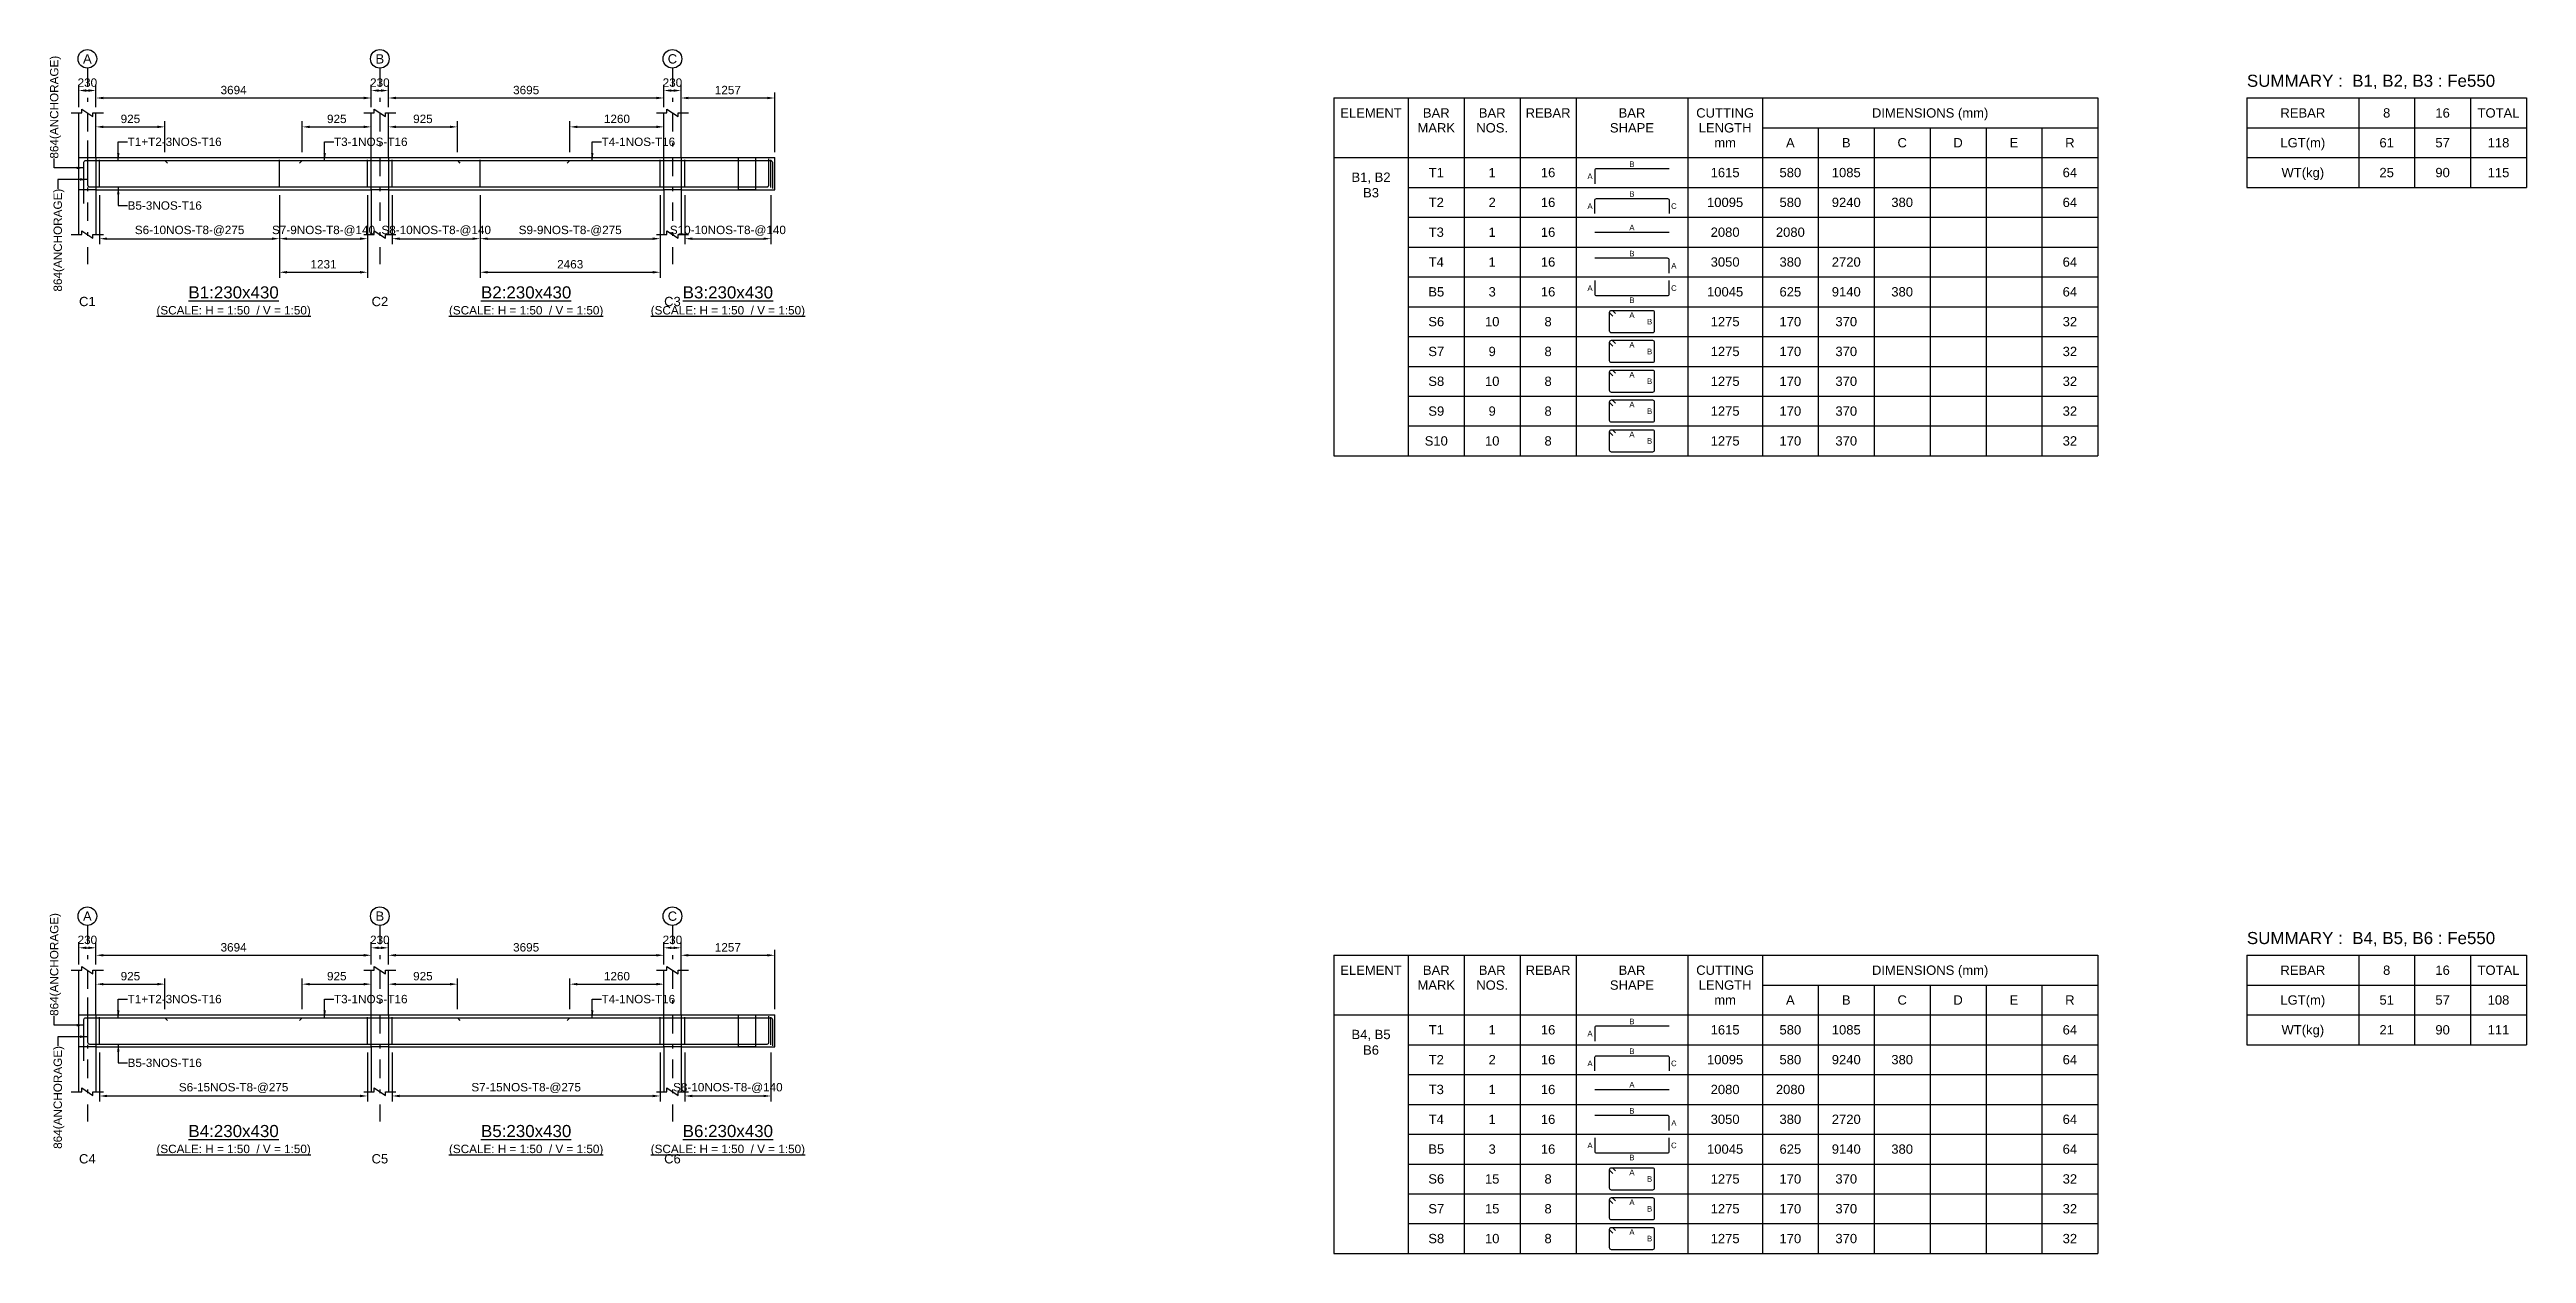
# Model space of a CAD drawing. Header units: inches. Extents: x -820 to 83376, y -186800 to 1700.
# Drawn here: x -784 to 65672, y -30600 to 1700 of the extents above; entities that cross this region are included whole.
import ezdxf
from ezdxf.enums import TextEntityAlignment as Align

# ---------------------------------------------------------------- set-up
doc = ezdxf.new("R2010")
doc.units = ezdxf.units.IN
doc.header["$LTSCALE"] = 1000
doc.header["$MEASUREMENT"] = 0
doc.linetypes.add('SCCenter', pattern=[1.2, 0.5, -0.3, 0.1, -0.3])
doc.linetypes.add('SCHidden', pattern=[0.2, 0.1, -0.1])
for name, color, linetype in [('Concrete Line', 2, 'Continuous'), ('Cut Line', 31, 'Continuous'), ('Dimension', 31, 'Continuous'), ('Grid', 8, 'Continuous'), ('Labels', 4, 'Continuous'), ('Labels_Support', 4, 'Continuous'), ('Link', 225, 'Continuous'), ('Reinforcement', 4, 'Continuous'), ('Schedule Header', 4, 'Continuous'), ('Schedule Line', 60, 'Continuous'), ('Text', 31, 'Continuous')]:
    doc.layers.add(name, color=color, linetype=linetype)
doc.styles.add('SC-SansSerif', font='SansSerif')
doc.styles.get("Standard").update_dxf_attribs({"font": 'txt.shx'})
doc.dimstyles.new('SCBBSDimStyl', dxfattribs={"dimtxt": 225, "dimasz": 200, "dimexe": 150, "dimexo": 150, "dimgap": 100, "dimtad": 1, "dimtoh": 1, "dimdec": 0, "dimzin": 0, "dimdsep": 46, "dimtxsty": 'SC-SansSerif', "dimcen": 0.09, "dimclrd": 8, "dimclre": 8, "dimclrt": 31, "dimadec": 0, "dimazin": 0, "dimtfac": 1, "dimtdec": 0, "dimtix": 1, "dimtofl": 0, "dimtmove": 0, "dimatfit": 3, "dimfxl": 1, "dimtolj": 1, "dimtzin": 0, "dimarcsym": 0})
doc.dimstyles.get("Standard").update_dxf_attribs({"dimtxt": 0.18, "dimasz": 200, "dimexe": 0.18, "dimexo": 0.0625, "dimgap": 0.09, "dimtad": 0, "dimtih": 1, "dimtoh": 1, "dimdec": 4, "dimzin": 0, "dimdsep": 46, "dimtxsty": 'Standard', "dimcen": 0.09, "dimadec": 0, "dimazin": 0, "dimtfac": 1, "dimtdec": 4, "dimtofl": 0, "dimtmove": 0, "dimatfit": 3, "dimfxl": 1, "dimtolj": 1, "dimtzin": 0, "dimarcsym": 0})

msp = doc.modelspace()

# ---------------------------------------------------------------- texts
at = {"layer": 'Dimension', "style": 'SC-SansSerif'}
for s, p in [('B', (41671.5, -1375)), ('A', (40546.5, -1700)), ('A', (40546.5, -2500)), ('B', (41671.5, -2175)), ('C', (42796.5, -2500)), ('A', (41671.5, -3075)), ('B', (41671.5, -3775)), ('A', (40546.5, -4700)), ('A', (42796.5, -4100)), ('C', (42796.5, -4700)), ('B', (41671.5, -5025)), ('A', (41671.5, -5425)), ('B', (42146.5, -5600)), ('A', (41671.5, -6225)), ('B', (42146.5, -6400)), ('A', (41671.5, -7025)), ('B', (42146.5, -7200)), ('A', (41671.5, -7825)), ('B', (42146.5, -8000)), ('A', (41671.5, -8625)), ('B', (42146.5, -8800)), ('B', (41671.5, -24375)), ('A', (40546.5, -24700)), ('B', (41671.5, -25175)), ('A', (40546.5, -25500)), ('C', (42796.5, -25500)), ('A', (41671.5, -26075)), ('B', (41671.5, -26775)), ('A', (42796.5, -27100)), ('A', (40546.5, -27700)), ('C', (42796.5, -27700)), ('A', (41671.5, -28425)), ('B', (41671.5, -28025)), ('B', (42146.5, -28600)), ('A', (41671.5, -29225)), ('B', (42146.5, -29400)), ('A', (41671.5, -30025)), ('B', (42146.5, -30200))]:
    msp.add_text(s, height=150, dxfattribs=at).set_placement(p, align=Align.MIDDLE_CENTER)
at = {"layer": 'Grid', "style": 'SC-SansSerif'}
for s, p in [('A', (230, 1450)), ('B', (8078, 1450)), ('C', (15928, 1450)), ('A', (230, -21550)), ('B', (8078, -21550)), ('C', (15928, -21550))]:
    msp.add_text(s, height=250, dxfattribs=at).set_placement(p, align=Align.MIDDLE)
at = {"layer": 'Labels', "style": 'SC-SansSerif'}
for s, p in [('%%uB1:230x430', (4154, -5075)), ('%%uB2:230x430', (12003, -5075)), ('%%uB3:230x430', (17415, -5075)), ('%%uB4:230x430', (4154, -27575)), ('%%uB5:230x430', (12003, -27575)), ('%%uB6:230x430', (17415, -27575))]:
    msp.add_text(s, height=325, dxfattribs=at).set_placement(p, align=Align.BOTTOM_CENTER)
at = {"layer": 'Labels_Support', "style": 'SC-SansSerif'}
for s, p in [('C1', (230, -5260)), ('C2', (8078, -5260)), ('C3', (15928, -5260)), ('C4', (230, -28260)), ('C5', (8078, -28260)), ('C6', (15928, -28260))]:
    msp.add_text(s, height=250, dxfattribs=at).set_placement(p, align=Align.BOTTOM_CENTER)
at = {"layer": 'Schedule Header', "style": 'SC-SansSerif'}
for s, p in [('SUMMARY :  B1, B2, B3 : Fe550', (58171.5, 700)), ('SUMMARY :  B4, B5, B6 : Fe550', (58171.5, -22300))]:
    msp.add_text(s, height=325, dxfattribs=at).set_placement(p)
for s, p in [('ELEMENT', (34671.5, 0)), ('BAR', (36421.5, 0)), ('BAR', (37921.5, 0)), ('REBAR', (39421.5, 0)), ('BAR', (41671.5, 0)), ('CUTTING', (44171.5, 0)), ('DIMENSIONS (mm)', (49671.5, 0)), ('REBAR', (59671.5, 0)), ('8', (61921.5, 0)), ('16', (63421.5, 0)), ('TOTAL', (64921.5, 0)), ('MARK', (36421.5, -400)), ('NOS.', (37921.5, -400)), ('SHAPE', (41671.5, -400)), ('LENGTH', (44171.5, -400)), ('LGT(m)', (59671.5, -800)), ('mm', (44171.5, -800)), ('A', (45921.5, -800)), ('B', (47421.5, -800)), ('C', (48921.5, -800)), ('D', (50421.5, -800)), ('E', (51921.5, -800)), ('R', (53421.5, -800)), ('WT(kg)', (59671.5, -1600)), ('ELEMENT', (34671.5, -23000)), ('BAR', (36421.5, -23000)), ('BAR', (37921.5, -23000)), ('REBAR', (39421.5, -23000)), ('BAR', (41671.5, -23000)), ('CUTTING', (44171.5, -23000)), ('DIMENSIONS (mm)', (49671.5, -23000)), ('REBAR', (59671.5, -23000)), ('8', (61921.5, -23000)), ('16', (63421.5, -23000)), ('TOTAL', (64921.5, -23000)), ('MARK', (36421.5, -23400)), ('NOS.', (37921.5, -23400)), ('SHAPE', (41671.5, -23400)), ('LENGTH', (44171.5, -23400)), ('mm', (44171.5, -23800)), ('A', (45921.5, -23800)), ('B', (47421.5, -23800)), ('C', (48921.5, -23800)), ('D', (50421.5, -23800)), ('E', (51921.5, -23800)), ('R', (53421.5, -23800)), ('LGT(m)', (59671.5, -23800)), ('WT(kg)', (59671.5, -24600))]:
    msp.add_text(s, height=250, dxfattribs=at).set_placement(p, align=Align.MIDDLE_CENTER)
at = {"layer": 'Text', "style": 'SC-SansSerif'}
for p in [(-660, -1226), (-660, -24226)]:
    msp.add_text('864(ANCHORAGE)', height=225, rotation=90, dxfattribs=at).set_placement(p, align=Align.MIDDLE_LEFT)
for s, p in [('T1+T2-3NOS-T16', (1310, -775)), ('T3-1NOS-T16', (6847, -775)), ('T4-1NOS-T16', (14027.5, -775)), ('B5-3NOS-T16', (1310, -2485)), ('T1+T2-3NOS-T16', (1310, -23775)), ('T3-1NOS-T16', (6847, -23775)), ('T4-1NOS-T16', (14027.5, -23775)), ('B5-3NOS-T16', (1310, -25485))]:
    msp.add_text(s, height=225, dxfattribs=at).set_placement(p, align=Align.MIDDLE_LEFT)
for s, p in [('61', (61921.5, -800)), ('57', (63421.5, -800)), ('118', (64921.5, -800)), ('T1', (36421.5, -1600)), ('1', (37921.5, -1600)), ('16', (39421.5, -1600)), ('1615', (44171.5, -1600)), ('580', (45921.5, -1600)), ('1085', (47421.5, -1600)), ('64', (53421.5, -1600)), ('25', (61921.5, -1600)), ('90', (63421.5, -1600)), ('115', (64921.5, -1600)), ('T2', (36421.5, -2400)), ('2', (37921.5, -2400)), ('16', (39421.5, -2400)), ('10095', (44171.5, -2400)), ('580', (45921.5, -2400)), ('9240', (47421.5, -2400)), ('380', (48921.5, -2400)), ('64', (53421.5, -2400)), ('T3', (36421.5, -3200)), ('1', (37921.5, -3200)), ('16', (39421.5, -3200)), ('2080', (44171.5, -3200)), ('2080', (45921.5, -3200)), ('T4', (36421.5, -4000)), ('1', (37921.5, -4000)), ('16', (39421.5, -4000)), ('3050', (44171.5, -4000)), ('380', (45921.5, -4000)), ('2720', (47421.5, -4000)), ('64', (53421.5, -4000)), ('B5', (36421.5, -4800)), ('3', (37921.5, -4800)), ('16', (39421.5, -4800)), ('10045', (44171.5, -4800)), ('625', (45921.5, -4800)), ('9140', (47421.5, -4800)), ('380', (48921.5, -4800)), ('64', (53421.5, -4800)), ('S6', (36421.5, -5600)), ('10', (37921.5, -5600)), ('8', (39421.5, -5600)), ('1275', (44171.5, -5600)), ('170', (45921.5, -5600)), ('370', (47421.5, -5600)), ('32', (53421.5, -5600)), ('S7', (36421.5, -6400)), ('9', (37921.5, -6400)), ('8', (39421.5, -6400)), ('1275', (44171.5, -6400)), ('170', (45921.5, -6400)), ('370', (47421.5, -6400)), ('32', (53421.5, -6400)), ('S8', (36421.5, -7200)), ('10', (37921.5, -7200)), ('8', (39421.5, -7200)), ('1275', (44171.5, -7200)), ('170', (45921.5, -7200)), ('370', (47421.5, -7200)), ('32', (53421.5, -7200)), ('S9', (36421.5, -8000)), ('9', (37921.5, -8000)), ('8', (39421.5, -8000)), ('1275', (44171.5, -8000)), ('170', (45921.5, -8000)), ('370', (47421.5, -8000)), ('32', (53421.5, -8000)), ('S10', (36421.5, -8800)), ('10', (37921.5, -8800)), ('8', (39421.5, -8800)), ('1275', (44171.5, -8800)), ('170', (45921.5, -8800)), ('370', (47421.5, -8800)), ('32', (53421.5, -8800)), ('51', (61921.5, -23800)), ('57', (63421.5, -23800)), ('108', (64921.5, -23800)), ('T1', (36421.5, -24600)), ('1', (37921.5, -24600)), ('16', (39421.5, -24600)), ('1615', (44171.5, -24600)), ('580', (45921.5, -24600)), ('1085', (47421.5, -24600)), ('64', (53421.5, -24600)), ('21', (61921.5, -24600)), ('90', (63421.5, -24600)), ('111', (64921.5, -24600)), ('T2', (36421.5, -25400)), ('2', (37921.5, -25400)), ('16', (39421.5, -25400)), ('10095', (44171.5, -25400)), ('580', (45921.5, -25400)), ('9240', (47421.5, -25400)), ('380', (48921.5, -25400)), ('64', (53421.5, -25400)), ('T3', (36421.5, -26200)), ('1', (37921.5, -26200)), ('16', (39421.5, -26200)), ('2080', (44171.5, -26200)), ('2080', (45921.5, -26200)), ('T4', (36421.5, -27000)), ('1', (37921.5, -27000)), ('16', (39421.5, -27000)), ('3050', (44171.5, -27000)), ('380', (45921.5, -27000)), ('2720', (47421.5, -27000)), ('64', (53421.5, -27000)), ('B5', (36421.5, -27800)), ('3', (37921.5, -27800)), ('16', (39421.5, -27800)), ('10045', (44171.5, -27800)), ('625', (45921.5, -27800)), ('9140', (47421.5, -27800)), ('380', (48921.5, -27800)), ('64', (53421.5, -27800)), ('S6', (36421.5, -28600)), ('15', (37921.5, -28600)), ('8', (39421.5, -28600)), ('1275', (44171.5, -28600)), ('170', (45921.5, -28600)), ('370', (47421.5, -28600)), ('32', (53421.5, -28600)), ('S7', (36421.5, -29400)), ('15', (37921.5, -29400)), ('8', (39421.5, -29400)), ('1275', (44171.5, -29400)), ('170', (45921.5, -29400)), ('370', (47421.5, -29400)), ('32', (53421.5, -29400)), ('S8', (36421.5, -30200)), ('10', (37921.5, -30200)), ('8', (39421.5, -30200)), ('1275', (44171.5, -30200)), ('170', (45921.5, -30200)), ('370', (47421.5, -30200)), ('32', (53421.5, -30200))]:
    msp.add_text(s, height=250, dxfattribs=at).set_placement(p, align=Align.MIDDLE_CENTER)
for p in [(-564, -2034), (-564, -25034)]:
    msp.add_text('864(ANCHORAGE)', height=225, rotation=90, dxfattribs=at).set_placement(p, align=Align.MIDDLE_RIGHT)
for p in [(4154, -5475), (12003, -5475), (17415, -5475), (4154, -27975), (12003, -27975), (17415, -27975)]:
    msp.add_text('%%u(SCALE: H = 1:50  / V = 1:50)', height=225, dxfattribs=at).set_placement(p, align=Align.BOTTOM_CENTER)
at = {"layer": 'Text', "char_height": 250, "attachment_point": 2, "style": 'SC-SansSerif'}
for s, insert in [('B1, B2\\PB3', (34671.5, -1600)), ('B4, B5\\PB6', (34671.5, -24600))]:
    msp.add_mtext(s, dxfattribs=dict(at, insert=insert))

# ---------------------------------------------------------------- blocks, each defined once
blk = doc.blocks.new('*D17')
at = {"color": 8, "linetype": 'ByBlock', "lineweight": -2}
for p, q in [((560, -25210), (560, -26525)), ((7748, -25210), (7748, -26525)), ((760, -26375), (7548, -26375))]:
    blk.add_line(p, q, dxfattribs=at)
at = {"color": 8}
for points in [[(560, -26375), (760, -26342), (760, -26408)], [(7748, -26375), (7548, -26408), (7548, -26342)]]:
    blk.add_solid(points, dxfattribs=at)
at = {"layer": 'DEFPOINTS', "color": 31}
for p in [(560, -25060), (7748, -25060), (560, -26375)]:
    blk.add_point(p, dxfattribs=at)
at = {"color": 31, "insert": (4154, -26162), "char_height": 225, "attachment_point": 5, "style": 'SC-SansSerif'}
blk.add_mtext('\\A1;S6-15NOS-T8-@275', dxfattribs=at)
blk = doc.blocks.new('*D18')
at = {"color": 8, "linetype": 'ByBlock', "lineweight": -2}
for p, q in [((8408, -25210), (8408, -26525)), ((15598, -25210), (15598, -26525)), ((8608, -26375), (15398, -26375))]:
    blk.add_line(p, q, dxfattribs=at)
at = {"color": 8}
for points in [[(8408, -26375), (8608, -26342), (8608, -26408)], [(15598, -26375), (15398, -26408), (15398, -26342)]]:
    blk.add_solid(points, dxfattribs=at)
at = {"layer": 'DEFPOINTS', "color": 31}
for p in [(8408, -25060), (15598, -25060), (8408, -26375)]:
    blk.add_point(p, dxfattribs=at)
at = {"color": 31, "insert": (12003, -26162), "char_height": 225, "attachment_point": 5, "style": 'SC-SansSerif'}
blk.add_mtext('\\A1;S7-15NOS-T8-@275', dxfattribs=at)
blk = doc.blocks.new('*D19')
at = {"color": 8, "linetype": 'ByBlock', "lineweight": -2}
for p, q in [((16258, -25210), (16258, -26525)), ((18572, -25210), (18572, -26525)), ((16458, -26375), (18372, -26375))]:
    blk.add_line(p, q, dxfattribs=at)
at = {"color": 8}
for points in [[(16258, -26375), (16458, -26342), (16458, -26408)], [(18572, -26375), (18372, -26408), (18372, -26342)]]:
    blk.add_solid(points, dxfattribs=at)
at = {"layer": 'DEFPOINTS', "color": 31}
for p in [(16258, -25060), (18572, -25060), (16258, -26375)]:
    blk.add_point(p, dxfattribs=at)
at = {"color": 31, "insert": (17415, -26162), "char_height": 225, "attachment_point": 5, "style": 'SC-SansSerif'}
blk.add_mtext('\\A1;S8-10NOS-T8-@140', dxfattribs=at)
blk = doc.blocks.new('*D20')
at = {"color": 8, "linetype": 'ByBlock', "lineweight": -2}
for p, q in [((460, -24050), (460, -23225)), ((2310, -24050), (2310, -23225)), ((660, -23375), (2110, -23375))]:
    blk.add_line(p, q, dxfattribs=at)
at = {"color": 8}
for points in [[(460, -23375), (660, -23342), (660, -23408)], [(2310, -23375), (2110, -23408), (2110, -23342)]]:
    blk.add_solid(points, dxfattribs=at)
at = {"layer": 'DEFPOINTS', "color": 31}
for p in [(460, -23375), (460, -24200), (2310, -24200)]:
    blk.add_point(p, dxfattribs=at)
at = {"color": 31, "insert": (1385, -23162), "char_height": 225, "attachment_point": 5, "style": 'SC-SansSerif'}
blk.add_mtext('\\A1;925', dxfattribs=at)
blk = doc.blocks.new('*D21')
at = {"color": 8, "linetype": 'ByBlock', "lineweight": -2}
for p, q in [((5997, -24050), (5997, -23225)), ((7847, -24050), (7847, -23225)), ((6197, -23375), (7647, -23375))]:
    blk.add_line(p, q, dxfattribs=at)
at = {"color": 8}
for points in [[(5997, -23375), (6197, -23342), (6197, -23408)], [(7847, -23375), (7647, -23408), (7647, -23342)]]:
    blk.add_solid(points, dxfattribs=at)
at = {"layer": 'DEFPOINTS', "color": 31}
for p in [(5997, -23375), (5997, -24200), (7847, -24200)]:
    blk.add_point(p, dxfattribs=at)
at = {"color": 31, "insert": (6922, -23162), "char_height": 225, "attachment_point": 5, "style": 'SC-SansSerif'}
blk.add_mtext('\\A1;925', dxfattribs=at)
blk = doc.blocks.new('*D22')
at = {"color": 8, "linetype": 'ByBlock', "lineweight": -2}
for p, q in [((8308, -24050), (8308, -23225)), ((10158, -24050), (10158, -23225)), ((8508, -23375), (9958, -23375))]:
    blk.add_line(p, q, dxfattribs=at)
at = {"color": 8}
for points in [[(8308, -23375), (8508, -23342), (8508, -23408)], [(10158, -23375), (9958, -23408), (9958, -23342)]]:
    blk.add_solid(points, dxfattribs=at)
at = {"layer": 'DEFPOINTS', "color": 31}
for p in [(8308, -23375), (8308, -24200), (10158, -24200)]:
    blk.add_point(p, dxfattribs=at)
at = {"color": 31, "insert": (9233, -23162), "char_height": 225, "attachment_point": 5, "style": 'SC-SansSerif'}
blk.add_mtext('\\A1;925', dxfattribs=at)
blk = doc.blocks.new('*D23')
at = {"color": 8, "linetype": 'ByBlock', "lineweight": -2}
for p, q in [((13179, -24050), (13179, -23225)), ((15699, -24050), (15699, -23225)), ((13379, -23375), (15499, -23375))]:
    blk.add_line(p, q, dxfattribs=at)
at = {"color": 8}
for points in [[(13179, -23375), (13379, -23342), (13379, -23408)], [(15699, -23375), (15499, -23408), (15499, -23342)]]:
    blk.add_solid(points, dxfattribs=at)
at = {"layer": 'DEFPOINTS', "color": 31}
for p in [(13179, -23375), (13179, -24200), (15699, -24200)]:
    blk.add_point(p, dxfattribs=at)
at = {"color": 31, "insert": (14439, -23162), "char_height": 225, "attachment_point": 5, "style": 'SC-SansSerif'}
blk.add_mtext('\\A1;1260', dxfattribs=at)
blk = doc.blocks.new('*D24')
at = {"color": 8, "linetype": 'ByBlock', "lineweight": -2}
for p, q in [((460, -22850), (460, -22450)), ((7848, -22850), (7848, -22450)), ((660, -22600), (7648, -22600))]:
    blk.add_line(p, q, dxfattribs=at)
at = {"color": 8}
for points in [[(460, -22600), (660, -22567), (660, -22633)], [(7848, -22600), (7648, -22633), (7648, -22567)]]:
    blk.add_solid(points, dxfattribs=at)
at = {"layer": 'DEFPOINTS', "color": 31}
for p in [(460, -22600), (460, -23000), (7848, -23000)]:
    blk.add_point(p, dxfattribs=at)
at = {"color": 31, "insert": (4154, -22388), "char_height": 225, "attachment_point": 5, "style": 'SC-SansSerif'}
blk.add_mtext('\\A1;3694', dxfattribs=at)
blk = doc.blocks.new('*D25')
at = {"color": 8, "linetype": 'ByBlock', "lineweight": -2}
for p, q in [((8308, -22850), (8308, -22450)), ((15698, -22850), (15698, -22450)), ((8508, -22600), (15498, -22600))]:
    blk.add_line(p, q, dxfattribs=at)
at = {"color": 8}
for points in [[(8308, -22600), (8508, -22567), (8508, -22633)], [(15698, -22600), (15498, -22633), (15498, -22567)]]:
    blk.add_solid(points, dxfattribs=at)
at = {"layer": 'DEFPOINTS', "color": 31}
for p in [(8308, -22600), (8308, -23000), (15698, -23000)]:
    blk.add_point(p, dxfattribs=at)
at = {"color": 31, "insert": (12003, -22388), "char_height": 225, "attachment_point": 5, "style": 'SC-SansSerif'}
blk.add_mtext('\\A1;3695', dxfattribs=at)
blk = doc.blocks.new('*D26')
at = {"color": 8, "linetype": 'ByBlock', "lineweight": -2}
for p, q in [((16158, -22850), (16158, -22450)), ((18672, -24050), (18672, -22450)), ((16358, -22600), (18472, -22600))]:
    blk.add_line(p, q, dxfattribs=at)
at = {"color": 8}
for points in [[(16158, -22600), (16358, -22567), (16358, -22633)], [(18672, -22600), (18472, -22633), (18472, -22567)]]:
    blk.add_solid(points, dxfattribs=at)
at = {"layer": 'DEFPOINTS', "color": 31}
for p in [(16158, -22600), (16158, -23000), (18672, -24200)]:
    blk.add_point(p, dxfattribs=at)
at = {"color": 31, "insert": (17415, -22388), "char_height": 225, "attachment_point": 5, "style": 'SC-SansSerif'}
blk.add_mtext('\\A1;1257', dxfattribs=at)
blk = doc.blocks.new('*D27')
at = {"color": 8, "linetype": 'ByBlock', "lineweight": -2}
for p, q in [((0, -22850), (0, -22250)), ((200, -22400), (260, -22400)), ((460, -22850), (460, -22250))]:
    blk.add_line(p, q, dxfattribs=at)
at = {"color": 8}
for points in [[(0, -22400), (200, -22367), (200, -22433)], [(460, -22400), (260, -22433), (260, -22367)]]:
    blk.add_solid(points, dxfattribs=at)
at = {"layer": 'DEFPOINTS', "color": 31}
for p in [(0, -22400), (0, -23000), (460, -23000)]:
    blk.add_point(p, dxfattribs=at)
at = {"color": 31, "insert": (230, -22188), "char_height": 225, "attachment_point": 5, "style": 'SC-SansSerif'}
blk.add_mtext('\\A1;230', dxfattribs=at)
blk = doc.blocks.new('*D28')
at = {"color": 8, "linetype": 'ByBlock', "lineweight": -2}
for p, q in [((7848, -22850), (7848, -22250)), ((8048, -22400), (8108, -22400)), ((8308, -22850), (8308, -22250))]:
    blk.add_line(p, q, dxfattribs=at)
at = {"color": 8}
for points in [[(7848, -22400), (8048, -22367), (8048, -22433)], [(8308, -22400), (8108, -22433), (8108, -22367)]]:
    blk.add_solid(points, dxfattribs=at)
at = {"layer": 'DEFPOINTS', "color": 31}
for p in [(7848, -22400), (7848, -23000), (8308, -23000)]:
    blk.add_point(p, dxfattribs=at)
at = {"color": 31, "insert": (8078, -22188), "char_height": 225, "attachment_point": 5, "style": 'SC-SansSerif'}
blk.add_mtext('\\A1;230', dxfattribs=at)
blk = doc.blocks.new('*D29')
at = {"color": 8, "linetype": 'ByBlock', "lineweight": -2}
for p, q in [((15698, -22850), (15698, -22250)), ((15898, -22400), (15958, -22400)), ((16158, -24050), (16158, -22250))]:
    blk.add_line(p, q, dxfattribs=at)
at = {"color": 8}
for points in [[(15698, -22400), (15898, -22367), (15898, -22433)], [(16158, -22400), (15958, -22433), (15958, -22367)]]:
    blk.add_solid(points, dxfattribs=at)
at = {"layer": 'DEFPOINTS', "color": 31}
for p in [(15698, -22400), (15698, -23000), (16158, -24200)]:
    blk.add_point(p, dxfattribs=at)
at = {"color": 31, "insert": (15928, -22188), "char_height": 225, "attachment_point": 5, "style": 'SC-SansSerif'}
blk.add_mtext('\\A1;230', dxfattribs=at)
blk = doc.blocks.new('*D0')
at = {"color": 8, "linetype": 'ByBlock', "lineweight": -2}
for p, q in [((560, -2210), (560, -3525)), ((5385, -2210), (5385, -3525)), ((760, -3375), (5185, -3375))]:
    blk.add_line(p, q, dxfattribs=at)
at = {"color": 8}
for points in [[(560, -3375), (760, -3342), (760, -3408)], [(5385, -3375), (5185, -3408), (5185, -3342)]]:
    blk.add_solid(points, dxfattribs=at)
at = {"layer": 'DEFPOINTS', "color": 31}
for p in [(560, -2060), (5385, -2060), (560, -3375)]:
    blk.add_point(p, dxfattribs=at)
at = {"color": 31, "insert": (2973, -3162), "char_height": 225, "attachment_point": 5, "style": 'SC-SansSerif'}
blk.add_mtext('\\A1;S6-10NOS-T8-@275', dxfattribs=at)
blk = doc.blocks.new('*D1')
at = {"color": 8, "linetype": 'ByBlock', "lineweight": -2}
for p, q in [((5385, -2210), (5385, -3525)), ((7748, -2210), (7748, -3525)), ((5585, -3375), (7548, -3375))]:
    blk.add_line(p, q, dxfattribs=at)
at = {"color": 8}
for points in [[(5385, -3375), (5585, -3342), (5585, -3408)], [(7748, -3375), (7548, -3408), (7548, -3342)]]:
    blk.add_solid(points, dxfattribs=at)
at = {"layer": 'DEFPOINTS', "color": 31}
for p in [(5385, -2060), (7748, -2060), (5385, -3375)]:
    blk.add_point(p, dxfattribs=at)
at = {"color": 31, "insert": (6567, -3162), "char_height": 225, "attachment_point": 5, "style": 'SC-SansSerif'}
blk.add_mtext('\\A1;S7-9NOS-T8-@140', dxfattribs=at)
blk = doc.blocks.new('*D2')
at = {"color": 8, "linetype": 'ByBlock', "lineweight": -2}
for p, q in [((5385, -2210), (5385, -4425)), ((7748, -2210), (7748, -4425)), ((5585, -4275), (7548, -4275))]:
    blk.add_line(p, q, dxfattribs=at)
at = {"color": 8}
for points in [[(5385, -4275), (5585, -4242), (5585, -4308)], [(7748, -4275), (7548, -4308), (7548, -4242)]]:
    blk.add_solid(points, dxfattribs=at)
at = {"layer": 'DEFPOINTS', "color": 31}
for p in [(5385, -2060), (7748, -2060), (5385, -4275)]:
    blk.add_point(p, dxfattribs=at)
at = {"color": 31, "insert": (6567, -4062), "char_height": 225, "attachment_point": 5, "style": 'SC-SansSerif'}
blk.add_mtext('\\A1;1231', dxfattribs=at)
blk = doc.blocks.new('*D3')
at = {"color": 8, "linetype": 'ByBlock', "lineweight": -2}
for p, q in [((8408, -2210), (8408, -3525)), ((10771, -2210), (10771, -3525)), ((8608, -3375), (10571, -3375))]:
    blk.add_line(p, q, dxfattribs=at)
at = {"color": 8}
for points in [[(8408, -3375), (8608, -3342), (8608, -3408)], [(10771, -3375), (10571, -3408), (10571, -3342)]]:
    blk.add_solid(points, dxfattribs=at)
at = {"layer": 'DEFPOINTS', "color": 31}
for p in [(8408, -2060), (10771, -2060), (8408, -3375)]:
    blk.add_point(p, dxfattribs=at)
at = {"color": 31, "insert": (9590, -3162), "char_height": 225, "attachment_point": 5, "style": 'SC-SansSerif'}
blk.add_mtext('\\A1;S8-10NOS-T8-@140', dxfattribs=at)
blk = doc.blocks.new('*D4')
at = {"color": 8, "linetype": 'ByBlock', "lineweight": -2}
for p, q in [((10771, -2210), (10771, -3525)), ((15598, -2210), (15598, -3525)), ((10971, -3375), (15398, -3375))]:
    blk.add_line(p, q, dxfattribs=at)
at = {"color": 8}
for points in [[(10771, -3375), (10971, -3342), (10971, -3408)], [(15598, -3375), (15398, -3408), (15398, -3342)]]:
    blk.add_solid(points, dxfattribs=at)
at = {"layer": 'DEFPOINTS', "color": 31}
for p in [(10771, -2060), (15598, -2060), (10771, -3375)]:
    blk.add_point(p, dxfattribs=at)
at = {"color": 31, "insert": (13185, -3162), "char_height": 225, "attachment_point": 5, "style": 'SC-SansSerif'}
blk.add_mtext('\\A1;S9-9NOS-T8-@275', dxfattribs=at)
blk = doc.blocks.new('*D5')
at = {"color": 8, "linetype": 'ByBlock', "lineweight": -2}
for p, q in [((10771, -2210), (10771, -4425)), ((15598, -2210), (15598, -4425)), ((10971, -4275), (15398, -4275))]:
    blk.add_line(p, q, dxfattribs=at)
at = {"color": 8}
for points in [[(10771, -4275), (10971, -4242), (10971, -4308)], [(15598, -4275), (15398, -4308), (15398, -4242)]]:
    blk.add_solid(points, dxfattribs=at)
at = {"layer": 'DEFPOINTS', "color": 31}
for p in [(10771, -2060), (15598, -2060), (10771, -4275)]:
    blk.add_point(p, dxfattribs=at)
at = {"color": 31, "insert": (13185, -4062), "char_height": 225, "attachment_point": 5, "style": 'SC-SansSerif'}
blk.add_mtext('\\A1;2463', dxfattribs=at)
blk = doc.blocks.new('*D6')
at = {"color": 8, "linetype": 'ByBlock', "lineweight": -2}
for p, q in [((16258, -2210), (16258, -3525)), ((18572, -2210), (18572, -3525)), ((16458, -3375), (18372, -3375))]:
    blk.add_line(p, q, dxfattribs=at)
at = {"color": 8}
for points in [[(16258, -3375), (16458, -3342), (16458, -3408)], [(18572, -3375), (18372, -3408), (18372, -3342)]]:
    blk.add_solid(points, dxfattribs=at)
at = {"layer": 'DEFPOINTS', "color": 31}
for p in [(16258, -2060), (18572, -2060), (16258, -3375)]:
    blk.add_point(p, dxfattribs=at)
at = {"color": 31, "insert": (17415, -3162), "char_height": 225, "attachment_point": 5, "style": 'SC-SansSerif'}
blk.add_mtext('\\A1;S10-10NOS-T8-@140', dxfattribs=at)
blk = doc.blocks.new('*D7')
at = {"color": 8, "linetype": 'ByBlock', "lineweight": -2}
for p, q in [((460, -1050), (460, -225)), ((660, -375), (2110, -375)), ((2310, -1050), (2310, -225))]:
    blk.add_line(p, q, dxfattribs=at)
at = {"color": 8}
for points in [[(460, -375), (660, -342), (660, -408)], [(2310, -375), (2110, -408), (2110, -342)]]:
    blk.add_solid(points, dxfattribs=at)
at = {"layer": 'DEFPOINTS', "color": 31}
for p in [(460, -375), (460, -1200), (2310, -1200)]:
    blk.add_point(p, dxfattribs=at)
at = {"color": 31, "insert": (1385, -162), "char_height": 225, "attachment_point": 5, "style": 'SC-SansSerif'}
blk.add_mtext('\\A1;925', dxfattribs=at)
blk = doc.blocks.new('*D8')
at = {"color": 8, "linetype": 'ByBlock', "lineweight": -2}
for p, q in [((5997, -1050), (5997, -225)), ((6197, -375), (7647, -375)), ((7847, -1050), (7847, -225))]:
    blk.add_line(p, q, dxfattribs=at)
at = {"color": 8}
for points in [[(5997, -375), (6197, -342), (6197, -408)], [(7847, -375), (7647, -408), (7647, -342)]]:
    blk.add_solid(points, dxfattribs=at)
at = {"layer": 'DEFPOINTS', "color": 31}
for p in [(5997, -375), (5997, -1200), (7847, -1200)]:
    blk.add_point(p, dxfattribs=at)
at = {"color": 31, "insert": (6922, -162), "char_height": 225, "attachment_point": 5, "style": 'SC-SansSerif'}
blk.add_mtext('\\A1;925', dxfattribs=at)
blk = doc.blocks.new('*D9')
at = {"color": 8, "linetype": 'ByBlock', "lineweight": -2}
for p, q in [((8308, -1050), (8308, -225)), ((8508, -375), (9958, -375)), ((10158, -1050), (10158, -225))]:
    blk.add_line(p, q, dxfattribs=at)
at = {"color": 8}
for points in [[(8308, -375), (8508, -342), (8508, -408)], [(10158, -375), (9958, -408), (9958, -342)]]:
    blk.add_solid(points, dxfattribs=at)
at = {"layer": 'DEFPOINTS', "color": 31}
for p in [(8308, -375), (8308, -1200), (10158, -1200)]:
    blk.add_point(p, dxfattribs=at)
at = {"color": 31, "insert": (9233, -162), "char_height": 225, "attachment_point": 5, "style": 'SC-SansSerif'}
blk.add_mtext('\\A1;925', dxfattribs=at)
blk = doc.blocks.new('*D10')
at = {"color": 8, "linetype": 'ByBlock', "lineweight": -2}
for p, q in [((13179, -1050), (13179, -225)), ((13379, -375), (15499, -375)), ((15699, -1050), (15699, -225))]:
    blk.add_line(p, q, dxfattribs=at)
at = {"color": 8}
for points in [[(13179, -375), (13379, -342), (13379, -408)], [(15699, -375), (15499, -408), (15499, -342)]]:
    blk.add_solid(points, dxfattribs=at)
at = {"layer": 'DEFPOINTS', "color": 31}
for p in [(13179, -375), (13179, -1200), (15699, -1200)]:
    blk.add_point(p, dxfattribs=at)
at = {"color": 31, "insert": (14439, -162), "char_height": 225, "attachment_point": 5, "style": 'SC-SansSerif'}
blk.add_mtext('\\A1;1260', dxfattribs=at)
blk = doc.blocks.new('*D11')
at = {"color": 8, "linetype": 'ByBlock', "lineweight": -2}
for p, q in [((460, 150), (460, 550)), ((660, 400), (7648, 400)), ((7848, 150), (7848, 550))]:
    blk.add_line(p, q, dxfattribs=at)
at = {"color": 8}
for points in [[(460, 400), (660, 433), (660, 367)], [(7848, 400), (7648, 367), (7648, 433)]]:
    blk.add_solid(points, dxfattribs=at)
at = {"layer": 'DEFPOINTS', "color": 31}
for p in [(460, 400), (460, 0), (7848, 0)]:
    blk.add_point(p, dxfattribs=at)
at = {"color": 31, "insert": (4154, 612), "char_height": 225, "attachment_point": 5, "style": 'SC-SansSerif'}
blk.add_mtext('\\A1;3694', dxfattribs=at)
blk = doc.blocks.new('*D12')
at = {"color": 8, "linetype": 'ByBlock', "lineweight": -2}
for p, q in [((8308, 150), (8308, 550)), ((8508, 400), (15498, 400)), ((15698, 150), (15698, 550))]:
    blk.add_line(p, q, dxfattribs=at)
at = {"color": 8}
for points in [[(8308, 400), (8508, 433), (8508, 367)], [(15698, 400), (15498, 367), (15498, 433)]]:
    blk.add_solid(points, dxfattribs=at)
at = {"layer": 'DEFPOINTS', "color": 31}
for p in [(8308, 400), (8308, 0), (15698, 0)]:
    blk.add_point(p, dxfattribs=at)
at = {"color": 31, "insert": (12003, 612), "char_height": 225, "attachment_point": 5, "style": 'SC-SansSerif'}
blk.add_mtext('\\A1;3695', dxfattribs=at)
blk = doc.blocks.new('*D13')
at = {"color": 8, "linetype": 'ByBlock', "lineweight": -2}
for p, q in [((16158, 150), (16158, 550)), ((16358, 400), (18472, 400)), ((18672, -1050), (18672, 550))]:
    blk.add_line(p, q, dxfattribs=at)
at = {"color": 8}
for points in [[(16158, 400), (16358, 433), (16358, 367)], [(18672, 400), (18472, 367), (18472, 433)]]:
    blk.add_solid(points, dxfattribs=at)
at = {"layer": 'DEFPOINTS', "color": 31}
for p in [(16158, 400), (16158, 0), (18672, -1200)]:
    blk.add_point(p, dxfattribs=at)
at = {"color": 31, "insert": (17415, 612), "char_height": 225, "attachment_point": 5, "style": 'SC-SansSerif'}
blk.add_mtext('\\A1;1257', dxfattribs=at)
blk = doc.blocks.new('*D14')
at = {"color": 8, "linetype": 'ByBlock', "lineweight": -2}
for p, q in [((0, 150), (0, 750)), ((460, 150), (460, 750)), ((200, 600), (260, 600))]:
    blk.add_line(p, q, dxfattribs=at)
at = {"color": 8}
for points in [[(0, 600), (200, 633), (200, 567)], [(460, 600), (260, 567), (260, 633)]]:
    blk.add_solid(points, dxfattribs=at)
at = {"layer": 'DEFPOINTS', "color": 31}
for p in [(0, 600), (0, 0), (460, 0)]:
    blk.add_point(p, dxfattribs=at)
at = {"color": 31, "insert": (230, 812), "char_height": 225, "attachment_point": 5, "style": 'SC-SansSerif'}
blk.add_mtext('\\A1;230', dxfattribs=at)
blk = doc.blocks.new('*D15')
at = {"color": 8, "linetype": 'ByBlock', "lineweight": -2}
for p, q in [((7848, 150), (7848, 750)), ((8308, 150), (8308, 750)), ((8048, 600), (8108, 600))]:
    blk.add_line(p, q, dxfattribs=at)
at = {"color": 8}
for points in [[(7848, 600), (8048, 633), (8048, 567)], [(8308, 600), (8108, 567), (8108, 633)]]:
    blk.add_solid(points, dxfattribs=at)
at = {"layer": 'DEFPOINTS', "color": 31}
for p in [(7848, 600), (7848, 0), (8308, 0)]:
    blk.add_point(p, dxfattribs=at)
at = {"color": 31, "insert": (8078, 812), "char_height": 225, "attachment_point": 5, "style": 'SC-SansSerif'}
blk.add_mtext('\\A1;230', dxfattribs=at)
blk = doc.blocks.new('*D16')
at = {"color": 8, "linetype": 'ByBlock', "lineweight": -2}
for p, q in [((15698, 150), (15698, 750)), ((16158, -1050), (16158, 750)), ((15898, 600), (15958, 600))]:
    blk.add_line(p, q, dxfattribs=at)
at = {"color": 8}
for points in [[(15698, 600), (15898, 633), (15898, 567)], [(16158, 600), (15958, 567), (15958, 633)]]:
    blk.add_solid(points, dxfattribs=at)
at = {"layer": 'DEFPOINTS', "color": 31}
for p in [(15698, 600), (15698, 0), (16158, -1200)]:
    blk.add_point(p, dxfattribs=at)
at = {"color": 31, "insert": (15928, 812), "char_height": 225, "attachment_point": 5, "style": 'SC-SansSerif'}
blk.add_mtext('\\A1;230', dxfattribs=at)

# ---------------------------------------------------------------- dimensions: what is measured, and where the dimension line sits
at = {"layer": 'Dimension'}
for base, p1, p2, text, picture, middle in [((460, 600), (0, 0), (460, 0), '230', '*D14', (230, 600)), ((7848, 400), (460, 0), (7848, 0), '3694', '*D11', (4154, 400)), ((8308, 600), (7848, 0), (8308, 0), '230', '*D15', (8078, 600)), ((15698, 400), (8308, 0), (15698, 0), '3695', '*D12', (12003, 400)), ((16158, 600), (15698, 0), (16158, -1200), '230', '*D16', (15928, 600)), ((18672, 400), (16158, 0), (18672, -1200), '1257', '*D13', (17415, 400)), ((2310, -375), (460, -1200), (2310, -1200), '925', '*D7', (1385, -375)), ((7847, -375), (5997, -1200), (7847, -1200), '925', '*D8', (6922, -375)), ((10158, -375), (8308, -1200), (10158, -1200), '925', '*D9', (9233, -375)), ((15698.5, -375), (13178.5, -1200), (15698.5, -1200), '1260', '*D10', (14438.5, -375)), ((5385.3, -3375), (560, -2060), (5385.3, -2060), 'S6-10NOS-T8-@275', '*D0', (2972.7, -3375)), ((7748, -3375), (5385.3, -2060), (7748, -2060), 'S7-9NOS-T8-@140', '*D1', (6566.7, -3375)), ((7748, -4275), (5385.3, -2060), (7748, -2060), '1231', '*D2', (6566.7, -4275)), ((10771.3, -3375), (8408, -2060), (10771.3, -2060), 'S8-10NOS-T8-@140', '*D3', (9589.7, -3375)), ((15598, -3375), (10771.3, -2060), (15598, -2060), 'S9-9NOS-T8-@275', '*D4', (13184.7, -3375)), ((15598, -4275), (10771.3, -2060), (15598, -2060), '2463', '*D5', (13184.7, -4275)), ((18572, -3375), (16258, -2060), (18572, -2060), 'S10-10NOS-T8-@140', '*D6', (17415, -3375)), ((460, -22400), (0, -23000), (460, -23000), '230', '*D27', (230, -22400)), ((7848, -22600), (460, -23000), (7848, -23000), '3694', '*D24', (4154, -22600)), ((8308, -22400), (7848, -23000), (8308, -23000), '230', '*D28', (8078, -22400)), ((15698, -22600), (8308, -23000), (15698, -23000), '3695', '*D25', (12003, -22600)), ((16158, -22400), (15698, -23000), (16158, -24200), '230', '*D29', (15928, -22400)), ((18672, -22600), (16158, -23000), (18672, -24200), '1257', '*D26', (17415, -22600)), ((2310, -23375), (460, -24200), (2310, -24200), '925', '*D20', (1385, -23375)), ((7847, -23375), (5997, -24200), (7847, -24200), '925', '*D21', (6922, -23375)), ((10158, -23375), (8308, -24200), (10158, -24200), '925', '*D22', (9233, -23375)), ((15698.5, -23375), (13178.5, -24200), (15698.5, -24200), '1260', '*D23', (14438.5, -23375)), ((7748, -26375), (560, -25060), (7748, -25060), 'S6-15NOS-T8-@275', '*D17', (4154, -26375)), ((15598, -26375), (8408, -25060), (15598, -25060), 'S7-15NOS-T8-@275', '*D18', (12003, -26375)), ((18572, -26375), (16258, -25060), (18572, -25060), 'S8-10NOS-T8-@140', '*D19', (17415, -26375))]:
    dim = msp.add_linear_dim(base=base, p1=p1, p2=p2, text=text, dimstyle='SCBBSDimStyl', dxfattribs=at)
    dim.commit()
    dim.dimension.update_dxf_attribs({"geometry": picture, "text_midpoint": middle})

# ---------------------------------------------------------------- linework, layer by layer
at = {"layer": 'Concrete Line'}
for p, q in [((0, -3260), (0, 0)), ((460, -1200), (460, 0)), ((7848, -1200), (7848, 0)), ((8308, -1200), (8308, 0)), ((15698, -1200), (15698, 0)), ((16158, -1200), (16158, 0)), ((18672, -2060), (18672, -1200)), ((460, -2060), (460, -3260)), ((7848, -2060), (7848, -3260)), ((8308, -2060), (8308, -3260)), ((15698, -2060), (15698, -3260)), ((16158, -2060), (16158, -3260)), ((0, -26260), (0, -23000)), ((460, -24200), (460, -23000)), ((7848, -24200), (7848, -23000)), ((8308, -24200), (8308, -23000)), ((15698, -24200), (15698, -23000)), ((16158, -24200), (16158, -23000)), ((18672, -25060), (18672, -24200)), ((460, -25060), (460, -26260)), ((7848, -25060), (7848, -26260)), ((8308, -25060), (8308, -26260)), ((15698, -25060), (15698, -26260)), ((16158, -25060), (16158, -26260))]:
    msp.add_line(p, q, dxfattribs=at)
for points in [[(0, -1200), (460, -1200), (460, -1200), (460, -2060), (460, -2060), (0, -2060), (0, -2060), (0, -1200)], [(7848, -1200), (8308, -1200), (8308, -1200), (8308, -2060), (8308, -2060), (7848, -2060), (7848, -2060), (7848, -1200)], [(15698, -1200), (16158, -1200), (16158, -1200), (16158, -2060), (16158, -2060), (15698, -2060), (15698, -2060), (15698, -1200)], [(17698, -1200), (18158, -1200), (18158, -1200), (18158, -2060), (18158, -2060), (17698, -2060), (17698, -2060), (17698, -1200)], [(0, -24200), (460, -24200), (460, -24200), (460, -25060), (460, -25060), (0, -25060), (0, -25060), (0, -24200)], [(7848, -24200), (8308, -24200), (8308, -24200), (8308, -25060), (8308, -25060), (7848, -25060), (7848, -25060), (7848, -24200)], [(15698, -24200), (16158, -24200), (16158, -24200), (16158, -25060), (16158, -25060), (15698, -25060), (15698, -25060), (15698, -24200)], [(17698, -24200), (18158, -24200), (18158, -24200), (18158, -25060), (18158, -25060), (17698, -25060), (17698, -25060), (17698, -24200)]]:
    msp.add_lwpolyline(points, close=True, dxfattribs=at)
for points in [[(460, -1200), (7848, -1200)], [(8308, -1200), (15698, -1200)], [(16158, -1200), (18672, -1200)], [(460, -2060), (7848, -2060)], [(8308, -2060), (15698, -2060)], [(16158, -2060), (18672, -2060)], [(460, -24200), (7848, -24200)], [(8308, -24200), (15698, -24200)], [(16158, -24200), (18672, -24200)], [(460, -25060), (7848, -25060)], [(8308, -25060), (15698, -25060)], [(16158, -25060), (18672, -25060)]]:
    msp.add_lwpolyline(points, dxfattribs=at)
at = {"layer": 'Concrete Line', "linetype": 'SCHidden'}
for points in [[(0, -24200), (460, -24200), (460, -24200), (460, -25060), (460, -25060), (0, -25060), (0, -25060), (0, -24200)], [(7848, -24200), (8308, -24200), (8308, -24200), (8308, -25060), (8308, -25060), (7848, -25060), (7848, -25060), (7848, -24200)], [(15698, -24200), (16158, -24200), (16158, -24200), (16158, -25060), (16158, -25060), (15698, -25060), (15698, -25060), (15698, -24200)], [(17698, -24200), (18158, -24200), (18158, -24200), (18158, -25060), (18158, -25060), (17698, -25060), (17698, -25060), (17698, -24200)]]:
    msp.add_lwpolyline(points, close=True, dxfattribs=at)
at = {"layer": 'Cut Line'}
for points in [[(-200, 0), (80, 0), (80, 100), (380, -100), (380, 0), (660, 0)], [(7648, 0), (7928, 0), (7928, 100), (8228, -100), (8228, 0), (8508, 0)], [(15498, 0), (15778, 0), (15778, 100), (16078, -100), (16078, 0), (16358, 0)], [(-200, -3260), (80, -3260), (80, -3160), (380, -3360), (380, -3260), (660, -3260)], [(7648, -3260), (7928, -3260), (7928, -3160), (8228, -3360), (8228, -3260), (8508, -3260)], [(15498, -3260), (15778, -3260), (15778, -3160), (16078, -3360), (16078, -3260), (16358, -3260)], [(-200, -23000), (80, -23000), (80, -22900), (380, -23100), (380, -23000), (660, -23000)], [(7648, -23000), (7928, -23000), (7928, -22900), (8228, -23100), (8228, -23000), (8508, -23000)], [(15498, -23000), (15778, -23000), (15778, -22900), (16078, -23100), (16078, -23000), (16358, -23000)], [(-200, -26260), (80, -26260), (80, -26160), (380, -26360), (380, -26260), (660, -26260)], [(7648, -26260), (7928, -26260), (7928, -26160), (8228, -26360), (8228, -26260), (8508, -26260)], [(15498, -26260), (15778, -26260), (15778, -26160), (16078, -26360), (16078, -26260), (16358, -26260)]]:
    msp.add_lwpolyline(points, dxfattribs=at)
at = {"layer": 'Grid', "linetype": 'SCCenter'}
for p, q in [((230, 1200), (230, -4060)), ((8078, 1200), (8078, -4060)), ((15928, 1200), (15928, -4060)), ((230, -21800), (230, -27060)), ((8078, -21800), (8078, -27060)), ((15928, -21800), (15928, -27060))]:
    msp.add_line(p, q, dxfattribs=at)
at = {"layer": 'Grid'}
for centre in [(230, 1450), (8078, 1450), (15928, 1450), (230, -21550), (8078, -21550), (15928, -21550)]:
    msp.add_circle(centre, 250, dxfattribs=at)
at = {"layer": 'Link'}
for p, q in [((560, -2000), (560, -1260)), ((5385.3, -2000), (5385.3, -1260)), ((7748, -2000), (7748, -1260)), ((8408, -2000), (8408, -1260)), ((10771.3, -2000), (10771.3, -1260)), ((15598, -2000), (15598, -1260)), ((16258, -2000), (16258, -1260)), ((18572, -2000), (18572, -1260)), ((560, -25000), (560, -24260)), ((7748, -25000), (7748, -24260)), ((8408, -25000), (8408, -24260)), ((15598, -25000), (15598, -24260)), ((16258, -25000), (16258, -24260)), ((18572, -25000), (18572, -24260))]:
    msp.add_line(p, q, dxfattribs=at)
at = {"layer": 'Reinforcement'}
for points in [[(140, -2428), (140, -1326, -0.4142136), (190, -1276), (2310, -1276), (2380.7, -1346.7)], [(140, -2428), (140, -1326, -0.4142136), (190, -1276), (18561.5, -1276, -0.4142135), (18611.5, -1326), (18611.5, -2030)], [(236, -736), (236, -1934, 0.4142136), (286, -1984), (18465, -1984, 0.4142135), (18515, -1934), (18515, -1230)], [(13106.8, -1346.7), (13177.5, -1276), (18561.5, -1276, -0.4142135), (18611.5, -1326), (18611.5, -2030)], [(42671.5, -1500), (40721.5, -1500, 0.5), (40671.5, -1550), (40671.5, -1900)], [(40671.5, -2700), (40671.5, -2350, -0.5), (40721.5, -2300), (42621.5, -2300, -0.5), (42671.5, -2350), (42671.5, -2700)], [(42671.5, -4300), (42671.5, -3950, 0.5), (42621.5, -3900), (40671.5, -3900)], [(40671.5, -4500), (40671.5, -4850, 0.5), (40721.5, -4900), (42621.5, -4900, 0.5), (42671.5, -4850), (42671.5, -4500)], [(41156.9, -5456.1), (41086.2, -5385.4, -0.1989124), (41071.5, -5350, -0.4142046), (41121.5, -5300, -0.1989044), (41156.9, -5314.6), (41227.6, -5385.4)], [(41156.9, -6256.1), (41086.2, -6185.4, -0.1989124), (41071.5, -6150, -0.4142046), (41121.5, -6100, -0.1989044), (41156.9, -6114.6), (41227.6, -6185.4)], [(41156.9, -7056.1), (41086.2, -6985.4, -0.1989124), (41071.5, -6950, -0.4142046), (41121.5, -6900, -0.1989044), (41156.9, -6914.6), (41227.6, -6985.4)], [(41156.9, -7856.1), (41086.2, -7785.4, -0.1989124), (41071.5, -7750, -0.4142046), (41121.5, -7700, -0.1989044), (41156.9, -7714.6), (41227.6, -7785.4)], [(41156.9, -8656.1), (41086.2, -8585.4, -0.1989124), (41071.5, -8550, -0.4142046), (41121.5, -8500, -0.1989044), (41156.9, -8514.6), (41227.6, -8585.4)], [(236, -23736), (236, -24934, 0.4142136), (286, -24984), (18465.5, -24984, 0.4142135), (18515.5, -24934), (18515.5, -24230)], [(140, -25428), (140, -24326, -0.4142136), (190, -24276), (2310, -24276), (2380.7, -24346.7)], [(140, -25428), (140, -24326, -0.4142136), (190, -24276), (18561.5, -24276, -0.4142135), (18611.5, -24326), (18611.5, -25030)], [(13106.8, -24346.7), (13177.5, -24276), (18561.5, -24276, -0.4142135), (18611.5, -24326), (18611.5, -25030)], [(42671.5, -24500), (40721.5, -24500, 0.5), (40671.5, -24550), (40671.5, -24900)], [(40671.5, -25700), (40671.5, -25350, -0.5), (40721.5, -25300), (42621.5, -25300, -0.5), (42671.5, -25350), (42671.5, -25700)], [(42671.5, -27300), (42671.5, -26950, 0.5), (42621.5, -26900), (40671.5, -26900)], [(40671.5, -27500), (40671.5, -27850, 0.5), (40721.5, -27900), (42621.5, -27900, 0.5), (42671.5, -27850), (42671.5, -27500)], [(41156.9, -28456.1), (41086.2, -28385.4, -0.1989124), (41071.5, -28350, -0.4142046), (41121.5, -28300, -0.1989044), (41156.9, -28314.6), (41227.6, -28385.4)], [(41156.9, -29256.1), (41086.2, -29185.4, -0.1989124), (41071.5, -29150, -0.4142046), (41121.5, -29100, -0.1989044), (41156.9, -29114.6), (41227.6, -29185.4)], [(41156.9, -30056.1), (41086.2, -29985.4, -0.1989124), (41071.5, -29950, -0.4142046), (41121.5, -29900, -0.1989044), (41156.9, -29914.6), (41227.6, -29985.4)]]:
    msp.add_lwpolyline(points, format="xyb", dxfattribs=at)
for points in [[(5926.3, -1346.7), (5997, -1276), (10157, -1276), (10227.7, -1346.7)], [(40671.5, -3200), (42671.5, -3200)], [(5926.3, -24346.7), (5997, -24276), (10157, -24276), (10227.7, -24346.7)], [(40671.5, -26200), (42671.5, -26200)]]:
    msp.add_lwpolyline(points, dxfattribs=at)
for points in [[(41071.5, -5350, -0.4142046), (41121.5, -5300), (42221.5, -5300, -0.4142046), (42271.5, -5350), (42271.5, -5850, -0.4142046), (42221.5, -5900), (41121.5, -5900, -0.4142046), (41071.5, -5850)], [(41071.5, -6150, -0.4142046), (41121.5, -6100), (42221.5, -6100, -0.4142046), (42271.5, -6150), (42271.5, -6650, -0.4142046), (42221.5, -6700), (41121.5, -6700, -0.4142046), (41071.5, -6650)], [(41071.5, -6950, -0.4142046), (41121.5, -6900), (42221.5, -6900, -0.4142046), (42271.5, -6950), (42271.5, -7450, -0.4142046), (42221.5, -7500), (41121.5, -7500, -0.4142046), (41071.5, -7450)], [(41071.5, -7750, -0.4142046), (41121.5, -7700), (42221.5, -7700, -0.4142046), (42271.5, -7750), (42271.5, -8250, -0.4142046), (42221.5, -8300), (41121.5, -8300, -0.4142046), (41071.5, -8250)], [(41071.5, -8550, -0.4142046), (41121.5, -8500), (42221.5, -8500, -0.4142046), (42271.5, -8550), (42271.5, -9050, -0.4142046), (42221.5, -9100), (41121.5, -9100, -0.4142046), (41071.5, -9050)], [(41071.5, -28350, -0.4142046), (41121.5, -28300), (42221.5, -28300, -0.4142046), (42271.5, -28350), (42271.5, -28850, -0.4142046), (42221.5, -28900), (41121.5, -28900, -0.4142046), (41071.5, -28850)], [(41071.5, -29150, -0.4142046), (41121.5, -29100), (42221.5, -29100, -0.4142046), (42271.5, -29150), (42271.5, -29650, -0.4142046), (42221.5, -29700), (41121.5, -29700, -0.4142046), (41071.5, -29650)], [(41071.5, -29950, -0.4142046), (41121.5, -29900), (42221.5, -29900, -0.4142046), (42271.5, -29950), (42271.5, -30450, -0.4142046), (42221.5, -30500), (41121.5, -30500, -0.4142046), (41071.5, -30450)]]:
    msp.add_lwpolyline(points, format="xyb", close=True, dxfattribs=at)
at = {"layer": 'Schedule Line'}
for p, q in [((33671.5, 400), (54171.5, 400)), ((33671.5, 400), (33671.5, -9200)), ((35671.5, 400), (35671.5, -9200)), ((37171.5, 400), (37171.5, -9200)), ((38671.5, 400), (38671.5, -9200)), ((40171.5, 400), (40171.5, -9200)), ((43171.5, 400), (43171.5, -9200)), ((45171.5, 400), (45171.5, -9200)), ((54171.5, 400), (54171.5, -9200)), ((58171.5, 400), (65671.5, 400)), ((58171.5, 400), (58171.5, -2000)), ((61171.5, 400), (61171.5, -2000)), ((62671.5, 400), (62671.5, -2000)), ((64171.5, 400), (64171.5, -2000)), ((65671.5, 400), (65671.5, -2000)), ((45171.5, -400), (54171.5, -400)), ((46671.5, -400), (46671.5, -9200)), ((48171.5, -400), (48171.5, -9200)), ((49671.5, -400), (49671.5, -9200)), ((51171.5, -400), (51171.5, -9200)), ((52671.5, -400), (52671.5, -9200)), ((58171.5, -400), (65671.5, -400)), ((33671.5, -1200), (54171.5, -1200)), ((58171.5, -1200), (65671.5, -1200)), ((35671.5, -2000), (54171.5, -2000)), ((58171.5, -2000), (65671.5, -2000)), ((35671.5, -2800), (54171.5, -2800)), ((35671.5, -3600), (54171.5, -3600)), ((35671.5, -4400), (54171.5, -4400)), ((35671.5, -5200), (54171.5, -5200)), ((35671.5, -6000), (54171.5, -6000)), ((35671.5, -6800), (54171.5, -6800)), ((35671.5, -7600), (54171.5, -7600)), ((35671.5, -8400), (54171.5, -8400)), ((33671.5, -9200), (54171.5, -9200)), ((35671.5, -9200), (54171.5, -9200)), ((33671.5, -22600), (54171.5, -22600)), ((33671.5, -22600), (33671.5, -30600)), ((35671.5, -22600), (35671.5, -30600)), ((37171.5, -22600), (37171.5, -30600)), ((38671.5, -22600), (38671.5, -30600)), ((40171.5, -22600), (40171.5, -30600)), ((43171.5, -22600), (43171.5, -30600)), ((45171.5, -22600), (45171.5, -30600)), ((54171.5, -22600), (54171.5, -30600)), ((58171.5, -22600), (65671.5, -22600)), ((58171.5, -22600), (58171.5, -25000)), ((61171.5, -22600), (61171.5, -25000)), ((62671.5, -22600), (62671.5, -25000)), ((64171.5, -22600), (64171.5, -25000)), ((65671.5, -22600), (65671.5, -25000)), ((45171.5, -23400), (54171.5, -23400)), ((46671.5, -23400), (46671.5, -30600)), ((48171.5, -23400), (48171.5, -30600)), ((49671.5, -23400), (49671.5, -30600)), ((51171.5, -23400), (51171.5, -30600)), ((52671.5, -23400), (52671.5, -30600)), ((58171.5, -23400), (65671.5, -23400)), ((33671.5, -24200), (54171.5, -24200)), ((58171.5, -24200), (65671.5, -24200)), ((35671.5, -25000), (54171.5, -25000)), ((58171.5, -25000), (65671.5, -25000)), ((35671.5, -25800), (54171.5, -25800)), ((35671.5, -26600), (54171.5, -26600)), ((35671.5, -27400), (54171.5, -27400)), ((35671.5, -28200), (54171.5, -28200)), ((35671.5, -29000), (54171.5, -29000)), ((35671.5, -29800), (54171.5, -29800)), ((33671.5, -30600), (54171.5, -30600)), ((35671.5, -30600), (54171.5, -30600))]:
    msp.add_line(p, q, dxfattribs=at)

msp.set_redraw_order([(e.dxf.handle, doc.entitydb.next_handle()) for e in msp.query("TEXT MTEXT ATTDEF DIMENSION ARC_DIMENSION")])  # texts and dimensions are drawn at this point

# ---------------------------------------------------------------- leaders
at = {"layer": 'Dimension', "color": 8}
for points in [[(140, -1476), (-660, -1476), (-660, -1226)], [(1060, -1276), (1060, -775), (1310, -775)], [(6597, -1276), (6597, -775), (6847, -775)], [(13777.5, -1276), (13777.5, -775), (14027.5, -775)], [(236, -1784), (-564, -1784), (-564, -2034)], [(1060, -1984), (1060, -2485), (1310, -2485)], [(1060, -24276), (1060, -23775), (1310, -23775)], [(6597, -24276), (6597, -23775), (6847, -23775)], [(13777.5, -24276), (13777.5, -23775), (14027.5, -23775)], [(140, -24476), (-660, -24476), (-660, -24226)], [(236, -24784), (-564, -24784), (-564, -25034)], [(1060, -24984), (1060, -25485), (1310, -25485)]]:
    msp.add_leader(points, dimstyle='Standard', dxfattribs=at)

doc.saveas('drawing.dxf')
